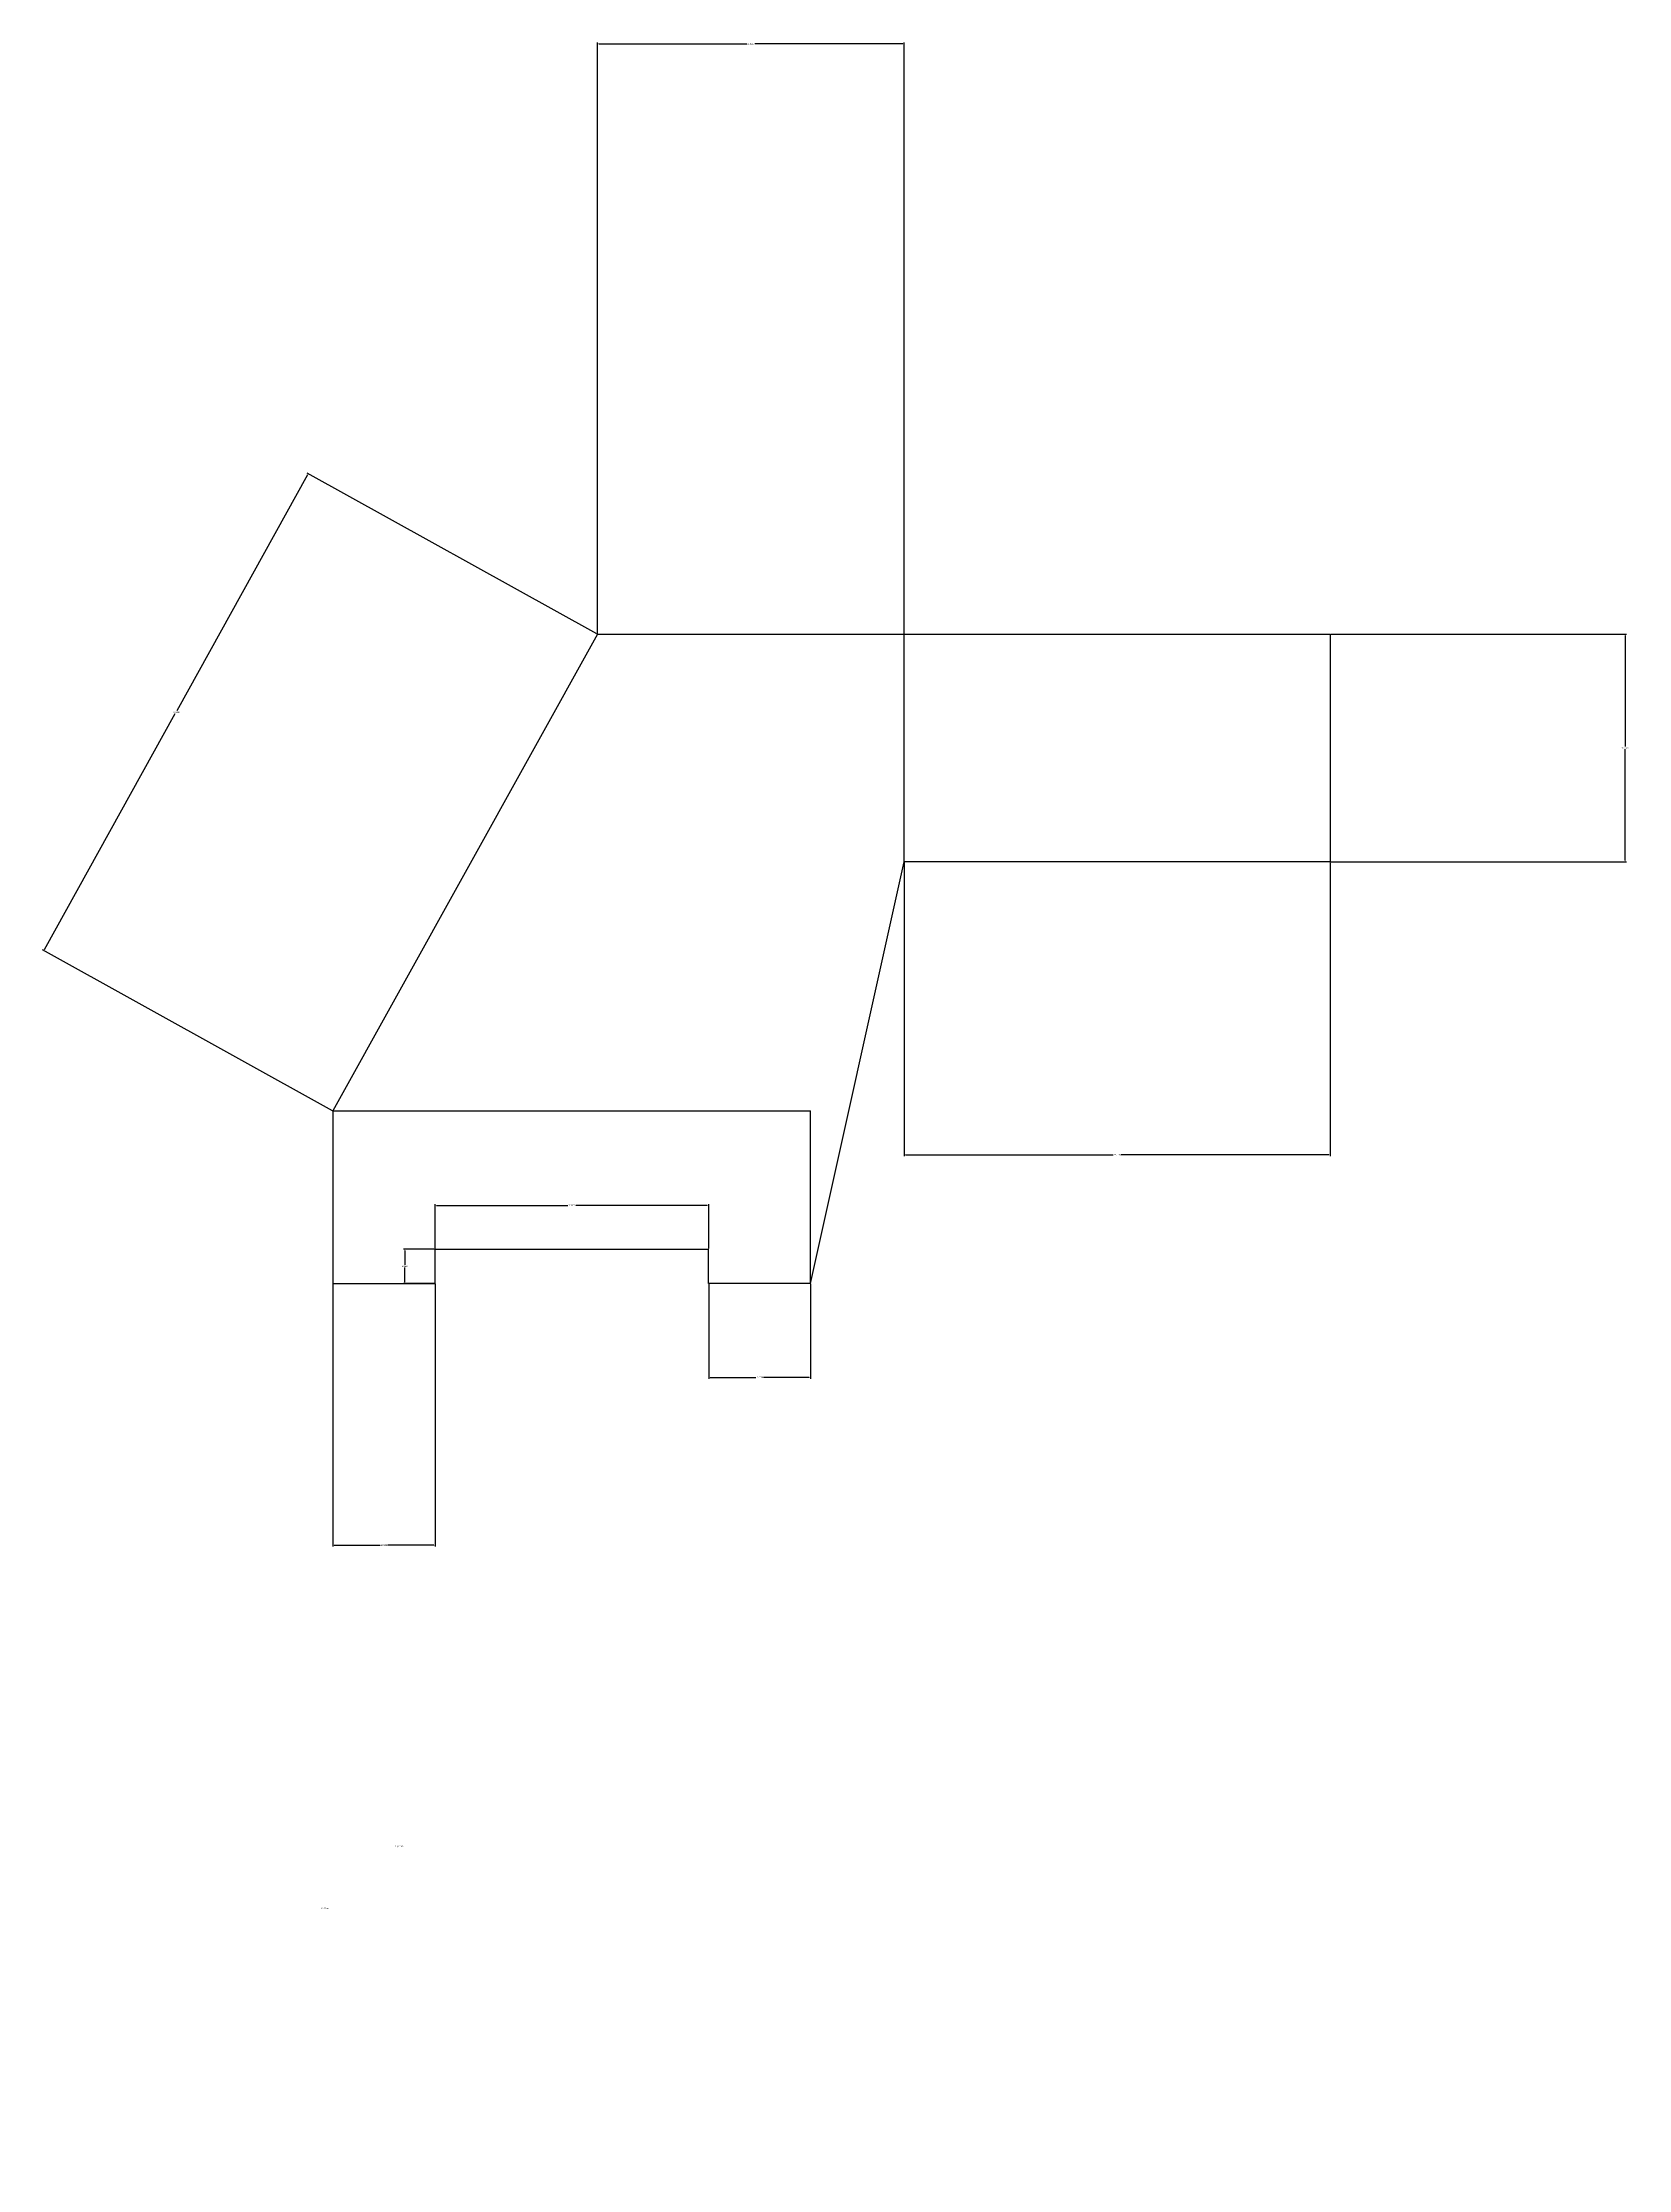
# Model space of a CAD drawing. Header units: inches. Extents: x 81 to 691, y -165 to 120.
# Drawn here: x 478.9 to 691, y -164.7 to 119.9 of the extents above; entities that cross this region are included whole.
import ezdxf

# ---------------------------------------------------------------- set-up
doc = ezdxf.new("R2010")
doc.units = ezdxf.units.IN
doc.header["$MEASUREMENT"] = 0
doc.styles.get("Standard").update_dxf_attribs({"font": 'arial.ttf'})
doc.dimstyles.get("Standard").update_dxf_attribs({"dimtxt": 0.18, "dimasz": 0.18, "dimexe": 0.18, "dimexo": 0.0625, "dimgap": 0.09, "dimtad": 0, "dimtih": 1, "dimtoh": 1, "dimdec": 4, "dimzin": 0, "dimdsep": 46, "dimtxsty": 'Standard', "dimcen": 0.09, "dimadec": 0, "dimazin": 0, "dimtfac": 1, "dimtdec": 4, "dimtofl": 0, "dimtmove": 0, "dimatfit": 3, "dimfxl": 1, "dimtolj": 1, "dimtzin": 0, "dimarcsym": 0})

# ---------------------------------------------------------------- blocks, each defined once
blk = doc.blocks.new('*D4')
at = {"color": 0, "lineweight": -2, "transparency": 16777216}
for p, q in [((517.68, -46.26), (517.68, -81.39)), ((531.36, -46.26), (531.36, -81.39)), ((517.86, -81.21), (523.99, -81.21)), ((531.18, -81.21), (525.04, -81.21))]:
    blk.add_line(p, q, dxfattribs=at)
at = {"color": 0, "transparency": 16777216}
for points in [[(517.86, -81.18), (517.86, -81.24), (517.68, -81.21)], [(531.18, -81.18), (531.18, -81.24), (531.36, -81.21)]]:
    blk.add_solid(points, dxfattribs=at)
at = {"layer": 'Defpoints', "color": 0, "transparency": 16777216}
for p in [(517.68, -46.2), (531.36, -46.2), (531.36, -81.21)]:
    blk.add_point(p, dxfattribs=at)
at = {"color": 0, "transparency": 16777216, "insert": (524.52, -81.21), "char_height": 0.18, "attachment_point": 5}
blk.add_mtext('\\A1;13.6800', dxfattribs=at)
blk = doc.blocks.new('*D5')
at = {"color": 0, "lineweight": -2, "transparency": 16777216}
for p, q in [((514.3, 61.99), (496.8, 30.43)), ((553, 40.73), (514.23, 62.23)), ((479.1, -1.5), (496.6, 30.06)), ((517.62, -23.07), (478.85, -1.57))]:
    blk.add_line(p, q, dxfattribs=at)
at = {"color": 0, "transparency": 16777216}
for points in [[(514.28, 62), (514.33, 61.97), (514.39, 62.15)], [(479.07, -1.49), (479.12, -1.52), (479.01, -1.66)]]:
    blk.add_solid(points, dxfattribs=at)
at = {"layer": 'Defpoints', "color": 0, "transparency": 16777216}
for p in [(514.39, 62.15), (553.06, 40.7), (517.68, -23.1)]:
    blk.add_point(p, dxfattribs=at)
at = {"color": 0, "transparency": 16777216, "insert": (496.7, 30.24), "char_height": 0.18, "attachment_point": 5}
blk.add_mtext('\\A1;72.9600', dxfattribs=at)
blk = doc.blocks.new('*D6')
at = {"color": 0, "lineweight": -2, "transparency": 16777216}
for p, q in [((553.06, 40.77), (553.06, 119.85)), ((553.24, 119.67), (573.04, 119.67)), ((593.92, 119.67), (574.12, 119.67)), ((594.1, 40.77), (594.1, 119.85))]:
    blk.add_line(p, q, dxfattribs=at)
at = {"color": 0, "transparency": 16777216}
for points in [[(553.24, 119.7), (553.24, 119.64), (553.06, 119.67)], [(593.92, 119.7), (593.92, 119.64), (594.1, 119.67)]]:
    blk.add_solid(points, dxfattribs=at)
at = {"layer": 'Defpoints', "color": 0, "transparency": 16777216}
for p in [(594.1, 119.67), (553.06, 40.7), (594.1, 40.7)]:
    blk.add_point(p, dxfattribs=at)
at = {"color": 0, "transparency": 16777216, "insert": (573.58, 119.67), "char_height": 0.18, "attachment_point": 5}
blk.add_mtext('\\A1;41.0400', dxfattribs=at)
blk = doc.blocks.new('*D7')
at = {"color": 0, "lineweight": -2, "transparency": 16777216}
for p, q in [((594.1, 10.15), (594.1, -29.16)), ((651.1, 10.15), (651.1, -29.16)), ((594.28, -28.98), (622.07, -28.98)), ((650.92, -28.98), (623.13, -28.98))]:
    blk.add_line(p, q, dxfattribs=at)
at = {"color": 0, "transparency": 16777216}
for points in [[(594.28, -28.95), (594.28, -29.01), (594.1, -28.98)], [(650.92, -28.95), (650.92, -29.01), (651.1, -28.98)]]:
    blk.add_solid(points, dxfattribs=at)
at = {"layer": 'Defpoints', "color": 0, "transparency": 16777216}
for p in [(594.1, 10.21), (651.1, 10.21), (651.1, -28.98)]:
    blk.add_point(p, dxfattribs=at)
at = {"color": 0, "transparency": 16777216, "insert": (622.6, -28.98), "char_height": 0.18, "attachment_point": 5}
blk.add_mtext('\\A1;57.0000', dxfattribs=at)
blk = doc.blocks.new('*D8')
at = {"color": 0, "lineweight": -2, "transparency": 16777216}
for p, q in [((651.16, 40.7), (690.71, 40.7)), ((690.53, 40.52), (690.53, 25.64)), ((690.53, 10.39), (690.53, 25.28)), ((651.16, 10.21), (690.71, 10.21))]:
    blk.add_line(p, q, dxfattribs=at)
at = {"color": 0, "transparency": 16777216}
for points in [[(690.5, 40.52), (690.56, 40.52), (690.53, 40.7)], [(690.5, 10.39), (690.56, 10.39), (690.53, 10.21)]]:
    blk.add_solid(points, dxfattribs=at)
at = {"layer": 'Defpoints', "color": 0, "transparency": 16777216}
for p in [(651.1, 40.7), (690.53, 40.7), (651.1, 10.21)]:
    blk.add_point(p, dxfattribs=at)
at = {"color": 0, "transparency": 16777216, "insert": (690.53, 25.46), "char_height": 0.18, "attachment_point": 5}
blk.add_mtext('\\A1;30.4920', dxfattribs=at)
blk = doc.blocks.new('*D9')
at = {"color": 0, "lineweight": -2, "transparency": 16777216}
for p, q in [((567.95, -46.26), (567.95, -58.94)), ((581.58, -46.26), (581.58, -58.94)), ((568.13, -58.76), (574.24, -58.76)), ((581.4, -58.76), (575.29, -58.76))]:
    blk.add_line(p, q, dxfattribs=at)
at = {"color": 0, "transparency": 16777216}
for points in [[(568.13, -58.73), (568.13, -58.79), (567.95, -58.76)], [(581.4, -58.73), (581.4, -58.79), (581.58, -58.76)]]:
    blk.add_solid(points, dxfattribs=at)
at = {"layer": 'Defpoints', "color": 0, "transparency": 16777216}
for p in [(567.95, -46.2), (581.58, -46.2), (581.58, -58.76)]:
    blk.add_point(p, dxfattribs=at)
at = {"color": 0, "transparency": 16777216, "insert": (574.76, -58.76), "char_height": 0.18, "attachment_point": 5}
blk.add_mtext('\\A1;13.6300', dxfattribs=at)
blk = doc.blocks.new('*D10')
at = {"color": 0, "lineweight": -2, "transparency": 16777216}
for p, q in [((531.36, -41.52), (531.36, -35.57)), ((531.54, -35.75), (549.12, -35.75)), ((567.77, -35.75), (550.18, -35.75)), ((567.95, -41.52), (567.95, -35.57))]:
    blk.add_line(p, q, dxfattribs=at)
at = {"color": 0, "transparency": 16777216}
for points in [[(531.54, -35.72), (531.54, -35.78), (531.36, -35.75)], [(567.77, -35.72), (567.77, -35.78), (567.95, -35.75)]]:
    blk.add_solid(points, dxfattribs=at)
at = {"layer": 'Defpoints', "color": 0, "transparency": 16777216}
for p in [(567.95, -35.75), (531.36, -41.58), (567.95, -41.58)]:
    blk.add_point(p, dxfattribs=at)
at = {"color": 0, "transparency": 16777216, "insert": (549.65, -35.75), "char_height": 0.18, "attachment_point": 5}
blk.add_mtext('\\A1;36.5900', dxfattribs=at)
blk = doc.blocks.new('*D11')
at = {"color": 0, "lineweight": -2, "transparency": 16777216}
for p, q in [((531.29, -41.58), (527.14, -41.58)), ((527.32, -41.76), (527.32, -43.71)), ((527.32, -46.02), (527.32, -44.07)), ((531.29, -46.2), (527.14, -46.2))]:
    blk.add_line(p, q, dxfattribs=at)
at = {"color": 0, "transparency": 16777216}
for points in [[(527.29, -41.76), (527.35, -41.76), (527.32, -41.58)], [(527.29, -46.02), (527.35, -46.02), (527.32, -46.2)]]:
    blk.add_solid(points, dxfattribs=at)
at = {"layer": 'Defpoints', "color": 0, "transparency": 16777216}
for p in [(527.32, -41.58), (531.36, -41.58), (531.36, -46.2)]:
    blk.add_point(p, dxfattribs=at)
at = {"color": 0, "transparency": 16777216, "insert": (527.32, -43.89), "char_height": 0.18, "attachment_point": 5}
blk.add_mtext('\\A1;4.6200', dxfattribs=at)

msp = doc.modelspace()

# ---------------------------------------------------------------- linework, layer by layer
for p, q in [((553.05931, 40.7039), (517.6757, -23.10175)), ((553.05931, 40.7039), (651.09931, 40.7039)), ((594.09931, 10.2119), (594.09931, 40.7039)), ((651.09931, 40.7039), (651.09931, 10.2119)), ((581.5757, -46.20175), (594.09931, 10.2119)), ((651.09931, 10.2119), (594.09931, 10.2119)), ((517.6757, -23.10175), (517.6757, -46.20175)), ((517.6757, -23.10175), (581.5757, -23.10175)), ((581.5757, -46.20175), (581.5757, -23.10175)), ((531.3557, -46.20175), (531.3557, -41.58175)), ((531.3557, -41.58175), (531.3557, -41.58175)), ((531.3557, -41.58175), (567.9457, -41.58175)), ((567.9457, -46.20175), (567.9457, -41.58175)), ((517.6757, -46.20175), (531.3557, -46.20175)), ((581.5757, -46.20175), (567.9457, -46.20175))]:
    msp.add_line(p, q)

# ---------------------------------------------------------------- texts
at = {"char_height": 0.2, "attachment_point": 1}
for s, insert in [('Top view', (526.01332, -121.366)), ('Top View', (515.92474, -129.66366))]:
    msp.add_mtext(s, dxfattribs=dict(at, insert=insert))

# ---------------------------------------------------------------- dimensions: what is measured, and where the dimension line sits
for base, p1, p2, picture, middle in [((594.09931, 119.67467), (553.05931, 40.7039), (594.09931, 40.7039), '*D6', (573.57931, 119.67467)), ((651.09931, -28.97815), (594.09931, 10.2119), (651.09931, 10.2119), '*D7', (622.59931, -28.97815)), ((567.9457, -35.75287), (531.3557, -41.58175), (567.9457, -41.58175), '*D10', (549.6507, -35.75287)), ((531.3557, -81.21213), (517.6757, -46.20175), (531.3557, -46.20175), '*D4', (524.5157, -81.21213)), ((581.5757, -58.75753), (567.9457, -46.20175), (581.5757, -46.20175), '*D9', (574.7607, -58.75753))]:
    dim = msp.add_linear_dim(base=base, p1=p1, p2=p2, dimstyle='Standard')
    dim.commit()
    dim.dimension.update_dxf_attribs({"geometry": picture, "text_midpoint": middle})
dim = msp.add_aligned_dim(p1=(517.6757, -23.10175), p2=(553.05931, 40.7039), distance=44.21485, dimstyle='Standard')
dim.commit()
dim.dimension.update_dxf_attribs({"geometry": '*D5', "text_midpoint": (496.70032, 30.24408)})
for base, p1, p2, picture, middle in [((690.53333, 40.7039), (651.09931, 10.2119), (651.09931, 40.7039), '*D8', (690.53333, 25.4579)), ((527.31791, -41.58175), (531.3557, -46.20175), (531.3557, -41.58175), '*D11', (527.31791, -43.89175))]:
    dim = msp.add_linear_dim(base=base, p1=p1, p2=p2, angle=90, dimstyle='Standard')
    dim.commit()
    dim.dimension.update_dxf_attribs({"geometry": picture, "text_midpoint": middle})

doc.saveas('drawing.dxf')
